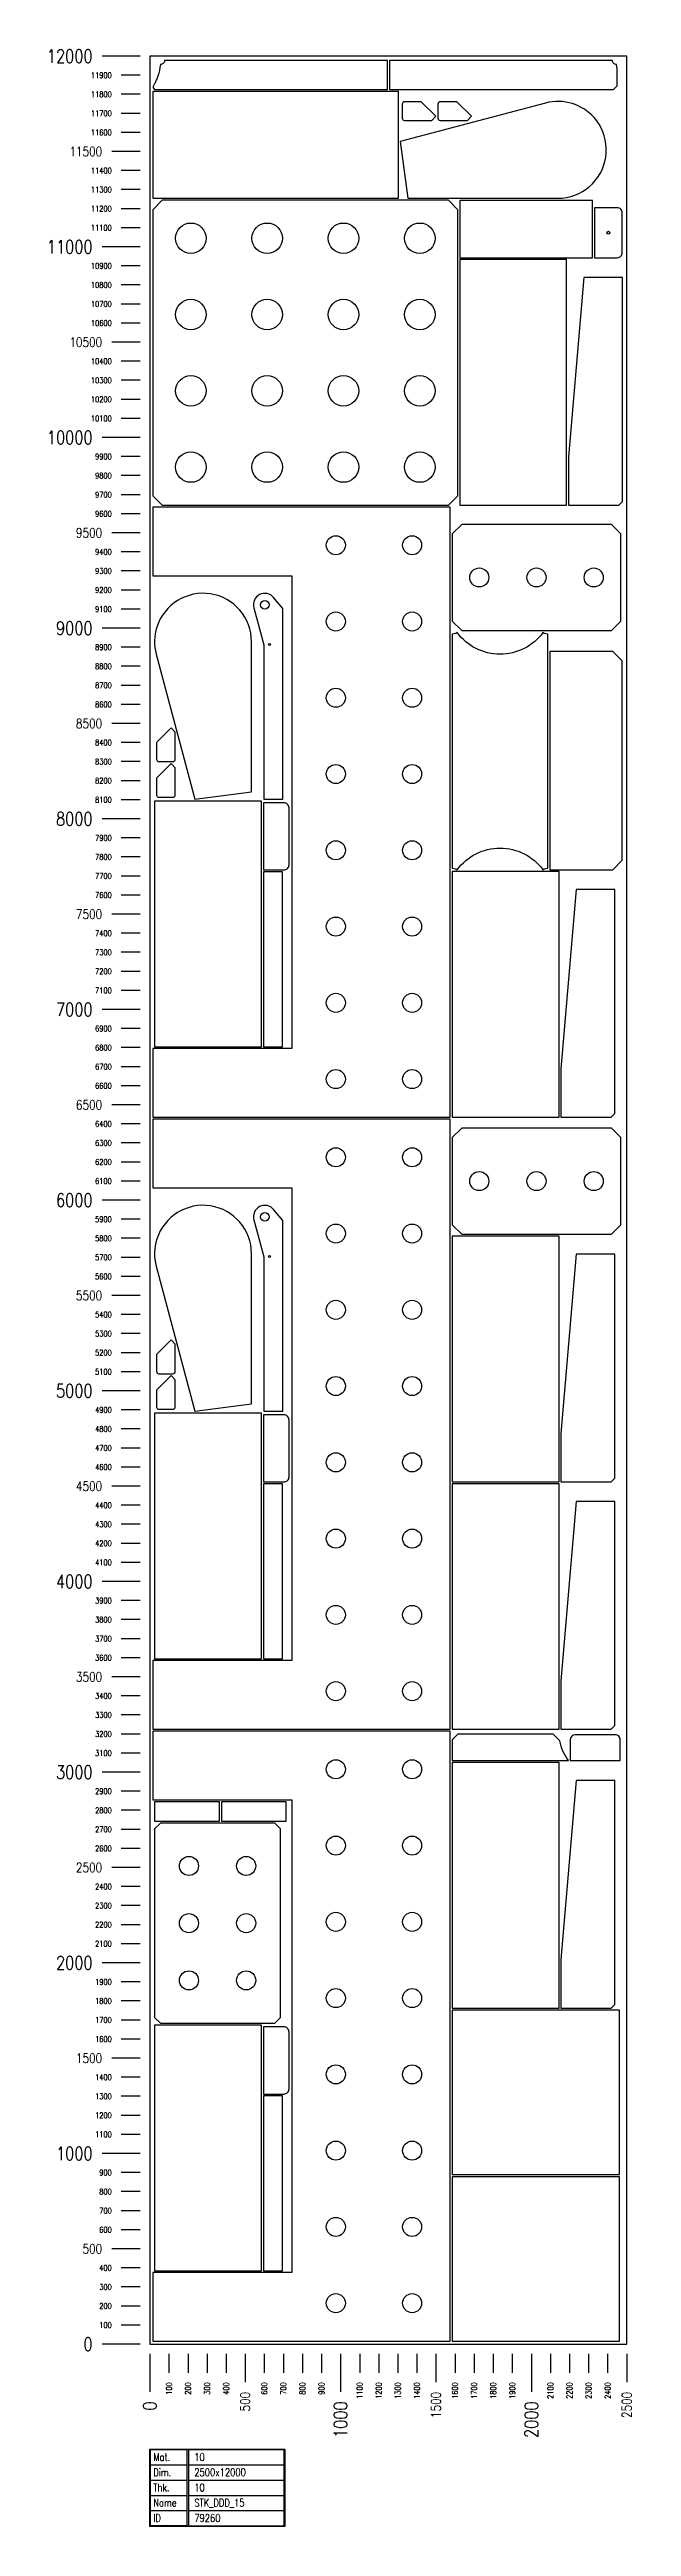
# Model space of a CAD drawing. Header units: millimetres. Extents: x 28039 to 145264, y 9873 to 40131.
# Drawn here: x 125713 to 128764, y 27140 to 40131 of the extents above; entities that cross this region are included whole.
import ezdxf
from ezdxf.enums import TextEntityAlignment as Align

# ---------------------------------------------------------------- set-up
doc = ezdxf.new("R2010")
doc.units = ezdxf.units.MM
doc.layers.add('TEXT', color=7, linetype='Continuous')
doc.styles.add('EasyCutStyle', font='romans.shx', dxfattribs={"width": 0.8})

# ---------------------------------------------------------------- blocks, each defined once
blk = doc.blocks.new('LogoSheet_79260')
at = {"color": 1}
for p, q in [((-50, 12000), (-250, 12000)), ((-50, 11000), (-250, 11000)), ((-50, 10000), (-250, 10000)), ((-50, 9000), (-250, 9000)), ((-50, 8000), (-250, 8000)), ((-50, 7000), (-250, 7000)), ((-50, 6000), (-250, 6000)), ((-50, 5000), (-250, 5000)), ((-50, 4000), (-250, 4000)), ((-50, 3000), (-250, 3000)), ((-50, 2000), (-250, 2000)), ((-50, 1000), (-250, 1000)), ((-50, 0), (-250, 0)), ((0, -50), (0, -250)), ((1000, -50), (1000, -250)), ((2000, -50), (2000, -250)), ((203, -553), (705, -553)), ((203, -633), (705, -633)), ((203, -713), (705, -713)), ((203, -793), (705, -793)), ((203, -873), (705, -873))]:
    blk.add_line(p, q, dxfattribs=at)
at = {"color": 2}
for p, q in [((-50, 11900), (-150, 11900)), ((-50, 11800), (-150, 11800)), ((-50, 11700), (-150, 11700)), ((-50, 11600), (-150, 11600)), ((-50, 11400), (-150, 11400)), ((-50, 11300), (-150, 11300)), ((-50, 11200), (-150, 11200)), ((-50, 11100), (-150, 11100)), ((-50, 10900), (-150, 10900)), ((-50, 10800), (-150, 10800)), ((-50, 10700), (-150, 10700)), ((-50, 10600), (-150, 10600)), ((-50, 10400), (-150, 10400)), ((-50, 10300), (-150, 10300)), ((-50, 10200), (-150, 10200)), ((-50, 10100), (-150, 10100)), ((-50, 9900), (-150, 9900)), ((-50, 9800), (-150, 9800)), ((-50, 9700), (-150, 9700)), ((-50, 9600), (-150, 9600)), ((-50, 9400), (-150, 9400)), ((-50, 9300), (-150, 9300)), ((-50, 9200), (-150, 9200)), ((-50, 9100), (-150, 9100)), ((-50, 8900), (-150, 8900)), ((-50, 8800), (-150, 8800)), ((-50, 8700), (-150, 8700)), ((-50, 8600), (-150, 8600)), ((-50, 8400), (-150, 8400)), ((-50, 8300), (-150, 8300)), ((-50, 8200), (-150, 8200)), ((-50, 8100), (-150, 8100)), ((-50, 7900), (-150, 7900)), ((-50, 7800), (-150, 7800)), ((-50, 7700), (-150, 7700)), ((-50, 7600), (-150, 7600)), ((-50, 7400), (-150, 7400)), ((-50, 7300), (-150, 7300)), ((-50, 7200), (-150, 7200)), ((-50, 7100), (-150, 7100)), ((-50, 6900), (-150, 6900)), ((-50, 6800), (-150, 6800)), ((-50, 6700), (-150, 6700)), ((-50, 6600), (-150, 6600)), ((-50, 6400), (-150, 6400)), ((-50, 6300), (-150, 6300)), ((-50, 6200), (-150, 6200)), ((-50, 6100), (-150, 6100)), ((-50, 5900), (-150, 5900)), ((-50, 5800), (-150, 5800)), ((-50, 5700), (-150, 5700)), ((-50, 5600), (-150, 5600)), ((-50, 5400), (-150, 5400)), ((-50, 5300), (-150, 5300)), ((-50, 5200), (-150, 5200)), ((-50, 5100), (-150, 5100)), ((-50, 4900), (-150, 4900)), ((-50, 4800), (-150, 4800)), ((-50, 4700), (-150, 4700)), ((-50, 4600), (-150, 4600)), ((-50, 4400), (-150, 4400)), ((-50, 4300), (-150, 4300)), ((-50, 4200), (-150, 4200)), ((-50, 4100), (-150, 4100)), ((-50, 3900), (-150, 3900)), ((-50, 3800), (-150, 3800)), ((-50, 3700), (-150, 3700)), ((-50, 3600), (-150, 3600)), ((-50, 3400), (-150, 3400)), ((-50, 3300), (-150, 3300)), ((-50, 3200), (-150, 3200)), ((-50, 3100), (-150, 3100)), ((-50, 2900), (-150, 2900)), ((-50, 2800), (-150, 2800)), ((-50, 2700), (-150, 2700)), ((-50, 2600), (-150, 2600)), ((-50, 2400), (-150, 2400)), ((-50, 2300), (-150, 2300)), ((-50, 2200), (-150, 2200)), ((-50, 2100), (-150, 2100)), ((-50, 1900), (-150, 1900)), ((-50, 1800), (-150, 1800)), ((-50, 1700), (-150, 1700)), ((-50, 1600), (-150, 1600)), ((-50, 1400), (-150, 1400)), ((-50, 1300), (-150, 1300)), ((-50, 1200), (-150, 1200)), ((-50, 1100), (-150, 1100)), ((-50, 900), (-150, 900)), ((-50, 800), (-150, 800)), ((-50, 700), (-150, 700)), ((-50, 600), (-150, 600)), ((-50, 400), (-150, 400)), ((-50, 300), (-150, 300)), ((-50, 200), (-150, 200)), ((-50, 100), (-150, 100)), ((100, -50), (100, -150)), ((200, -50), (200, -150)), ((300, -50), (300, -150)), ((400, -50), (400, -150)), ((600, -50), (600, -150)), ((700, -50), (700, -150)), ((800, -50), (800, -150)), ((900, -50), (900, -150)), ((1100, -50), (1100, -150)), ((1200, -50), (1200, -150)), ((1300, -50), (1300, -150)), ((1400, -50), (1400, -150)), ((1600, -50), (1600, -150)), ((1700, -50), (1700, -150)), ((1800, -50), (1800, -150)), ((1900, -50), (1900, -150)), ((2100, -50), (2100, -150)), ((2200, -50), (2200, -150)), ((2300, -50), (2300, -150)), ((2400, -50), (2400, -150))]:
    blk.add_line(p, q, dxfattribs=at)
at = {"color": 7}
for p, q in [((-50, 11500), (-200, 11500)), ((-50, 10500), (-200, 10500)), ((-50, 9500), (-200, 9500)), ((-50, 8500), (-200, 8500)), ((-50, 7500), (-200, 7500)), ((-50, 6500), (-200, 6500)), ((-50, 5500), (-200, 5500)), ((-50, 4500), (-200, 4500)), ((-50, 3500), (-200, 3500)), ((-50, 2500), (-200, 2500)), ((-50, 1500), (-200, 1500)), ((-50, 500), (-200, 500)), ((500, -50), (500, -200)), ((1500, -50), (1500, -200)), ((2500, -50), (2500, -200))]:
    blk.add_line(p, q, dxfattribs=at)
at = {"color": 5}
for p, q in [((3, -553), (193, -553)), ((3, -633), (193, -633)), ((3, -713), (193, -713)), ((3, -793), (193, -793)), ((3, -873), (193, -873))]:
    blk.add_line(p, q, dxfattribs=at)
blk.add_line((193, -633), (193, -953))
blk.add_lwpolyline([(0, -550), (708, -550), (708, -956), (0, -956)], close=True)
blk.add_lwpolyline([(3, -553), (193, -553), (193, -953), (3, -953)], close=True, dxfattribs=at)
at = {"color": 1}
blk.add_lwpolyline([(705, -553), (203, -553), (203, -953), (705, -953)], close=True, dxfattribs=at)
at = {"color": 7, "style": 'EasyCutStyle', "width": 0.8}
for s, height, p in [('12000', 70, (-300, 12000)), ('11900', 30, (-200, 11900)), ('11800', 30, (-200, 11800)), ('11700', 30, (-200, 11700)), ('11600', 30, (-200, 11600)), ('11500', 50, (-250, 11500)), ('11400', 30, (-200, 11400)), ('11300', 30, (-200, 11300)), ('11200', 30, (-200, 11200)), ('11100', 30, (-200, 11100)), ('11000', 70, (-300, 11000)), ('10900', 30, (-200, 10900)), ('10800', 30, (-200, 10800)), ('10700', 30, (-200, 10700)), ('10500', 50, (-250, 10500)), ('10600', 30, (-200, 10600)), ('10400', 30, (-200, 10400)), ('10300', 30, (-200, 10300)), ('10200', 30, (-200, 10200)), ('10000', 70, (-300, 10000)), ('10100', 30, (-200, 10100)), ('9900', 30, (-200, 9900)), ('9800', 30, (-200, 9800)), ('9700', 30, (-200, 9700)), ('9600', 30, (-200, 9600)), ('9500', 50, (-250, 9500)), ('9400', 30, (-200, 9400)), ('9300', 30, (-200, 9300)), ('9200', 30, (-200, 9200)), ('9100', 30, (-200, 9100)), ('9000', 70, (-300, 9000)), ('8900', 30, (-200, 8900)), ('8800', 30, (-200, 8800)), ('8700', 30, (-200, 8700)), ('8600', 30, (-200, 8600)), ('8500', 50, (-250, 8500)), ('8400', 30, (-200, 8400)), ('8300', 30, (-200, 8300)), ('8200', 30, (-200, 8200)), ('8100', 30, (-200, 8100)), ('8000', 70, (-300, 8000)), ('7900', 30, (-200, 7900)), ('7800', 30, (-200, 7800)), ('7700', 30, (-200, 7700)), ('7600', 30, (-200, 7600)), ('7500', 50, (-250, 7500)), ('7400', 30, (-200, 7400)), ('7300', 30, (-200, 7300)), ('7200', 30, (-200, 7200)), ('7000', 70, (-300, 7000)), ('7100', 30, (-200, 7100)), ('6900', 30, (-200, 6900)), ('6800', 30, (-200, 6800)), ('6700', 30, (-200, 6700)), ('6500', 50, (-250, 6500)), ('6600', 30, (-200, 6600)), ('6400', 30, (-200, 6400)), ('6300', 30, (-200, 6300)), ('6200', 30, (-200, 6200)), ('6100', 30, (-200, 6100)), ('6000', 70, (-300, 6000)), ('5900', 30, (-200, 5900)), ('5800', 30, (-200, 5800)), ('5700', 30, (-200, 5700)), ('5600', 30, (-200, 5600)), ('5500', 50, (-250, 5500)), ('5400', 30, (-200, 5400)), ('5300', 30, (-200, 5300)), ('5200', 30, (-200, 5200)), ('5100', 30, (-200, 5100)), ('5000', 70, (-300, 5000)), ('4900', 30, (-200, 4900)), ('4800', 30, (-200, 4800)), ('4700', 30, (-200, 4700)), ('4600', 30, (-200, 4600)), ('4500', 50, (-250, 4500)), ('4400', 30, (-200, 4400)), ('4300', 30, (-200, 4300)), ('4200', 30, (-200, 4200)), ('4000', 70, (-300, 4000)), ('4100', 30, (-200, 4100)), ('3900', 30, (-200, 3900)), ('3800', 30, (-200, 3800)), ('3700', 30, (-200, 3700)), ('3500', 50, (-250, 3500)), ('3600', 30, (-200, 3600)), ('3400', 30, (-200, 3400)), ('3300', 30, (-200, 3300)), ('3200', 30, (-200, 3200)), ('3000', 70, (-300, 3000)), ('3100', 30, (-200, 3100)), ('2900', 30, (-200, 2900)), ('2800', 30, (-200, 2800)), ('2700', 30, (-200, 2700)), ('2600', 30, (-200, 2600)), ('2500', 50, (-250, 2500)), ('2400', 30, (-200, 2400)), ('2300', 30, (-200, 2300)), ('2200', 30, (-200, 2200)), ('2100', 30, (-200, 2100)), ('2000', 70, (-300, 2000)), ('1900', 30, (-200, 1900)), ('1800', 30, (-200, 1800)), ('1700', 30, (-200, 1700)), ('1600', 30, (-200, 1600)), ('1500', 50, (-250, 1500)), ('1400', 30, (-200, 1400)), ('1300', 30, (-200, 1300)), ('1200', 30, (-200, 1200)), ('1100', 30, (-200, 1100)), ('1000', 70, (-300, 1000)), ('900', 30, (-200, 900)), ('800', 30, (-200, 800)), ('700', 30, (-200, 700)), ('500', 50, (-250, 500)), ('600', 30, (-200, 600)), ('400', 30, (-200, 400)), ('300', 30, (-200, 300)), ('200', 30, (-200, 200)), ('0', 70, (-300, 0)), ('100', 30, (-200, 100))]:
    blk.add_text(s, height=height, dxfattribs=at).set_placement(p, align=Align.MIDDLE_RIGHT)
for s, height, p in [('100', 30, (100, -200)), ('200', 30, (200, -200)), ('300', 30, (300, -200)), ('400', 30, (400, -200)), ('500', 50, (500, -250)), ('600', 30, (600, -200)), ('700', 30, (700, -200)), ('800', 30, (800, -200)), ('900', 30, (900, -200)), ('1100', 30, (1100, -200)), ('1200', 30, (1200, -200)), ('1300', 30, (1300, -200)), ('1400', 30, (1400, -200)), ('1500', 50, (1500, -250)), ('1600', 30, (1600, -200)), ('1700', 30, (1700, -200)), ('1800', 30, (1800, -200)), ('1900', 30, (1900, -200)), ('2100', 30, (2100, -200)), ('2200', 30, (2200, -200)), ('2300', 30, (2300, -200)), ('2400', 30, (2400, -200)), ('2500', 50, (2500, -250)), ('0', 70, (0, -300)), ('1000', 70, (1000, -300)), ('2000', 70, (2000, -300))]:
    blk.add_text(s, height=height, rotation=90, dxfattribs=at).set_placement(p, align=Align.MIDDLE_RIGHT)
at = {"style": 'EasyCutStyle', "width": 0.8}
for tag, p in [('MATERIAL_SHEET', (233, -612)), ('THICKNESS_SHEET', (233, -772)), ('DIMENSION_SHEET', (233, -692)), ('NAME_SHEET', (233, -852)), ('ID_SHEET', (233, -932))]:
    blk.add_attdef(tag, p, '', height=40, dxfattribs=at)
at = {"layer": 'TEXT', "color": 251, "style": 'EasyCutStyle', "width": 0.8}
for s, p in [('Mat.', (18, -612)), ('Thk.', (18, -772)), ('Dim.', (18, -692)), ('Name', (18, -852)), ('ID', (18, -932))]:
    blk.add_text(s, height=40, dxfattribs=at).set_placement(p)

msp = doc.modelspace()

# ---------------------------------------------------------------- linework, layer by layer
at = {"color": 34, "true_color": 0x945a17}
msp.add_lwpolyline([(126239, 28096), (128739, 28096), (128739, 40096), (126239, 40096)], close=True, dxfattribs=at)
at = {"color": 2, "elevation": 0}
for points in [[(126294, 40053, -0.113956), (126254, 39934), (126263, 39921), (127485, 39921), (127485, 40073), (126316, 40073, -0.434245)], [(127495, 39921), (128670, 39921), (128689, 39940), (128689, 40032), (128686, 40050), (128686, 40053, -0.436964), (128664, 40073), (127495, 40073)], [(128455, 39847, 0.14267), (128313, 39850), (127552, 39648), (127591, 39351), (128378, 39351, 0.857012)], [(127562, 39771, 0.414214), (127574, 39759), (127717, 39759), (127739, 39781), (127662, 39857), (127574, 39857, 0.414214), (127562, 39845)], [(127749, 39771, 0.414214), (127761, 39759), (127904, 39759), (127926, 39781), (127849, 39857), (127761, 39857, 0.414214), (127749, 39845)], [(128689, 39039, 0.414214), (128716, 39066), (128716, 39274, 0.414214), (128689, 39301), (128570, 39301), (128570, 39039)], [(126276, 37102, 0.14267), (126272, 36960), (126474, 36199), (126772, 36238), (126772, 37025, 0.857012)], [(126784, 37203), (126836, 37009), (126836, 36199), (126936, 36199), (126936, 37199), (126888, 37257, 0.80729)], [(127850, 35829, -0.505791), (128300, 35829), (128306, 35833), (128326, 35837), (128326, 37064), (128306, 37068), (128300, 37073, -0.505791), (127850, 37073), (127844, 37068), (127824, 37064), (127824, 35837), (127844, 35833)], [(126360, 36396, 0.414214), (126372, 36408), (126372, 36551), (126350, 36573), (126274, 36496), (126274, 36408, 0.414214), (126286, 36396)], [(126360, 36209, 0.414214), (126372, 36221), (126372, 36364), (126350, 36386), (126274, 36309), (126274, 36221, 0.414214), (126286, 36209)], [(126942, 35828, 0.414214), (126969, 35855), (126969, 36153, 0.414214), (126942, 36180), (126834, 36180), (126834, 35828)], [(126276, 33892, 0.14267), (126272, 33750), (126474, 32989), (126772, 33028), (126772, 33815, 0.857012)], [(126784, 33993), (126836, 33799), (126836, 32989), (126936, 32989), (126936, 33989), (126888, 34047, 0.80729)], [(126360, 33186, 0.414214), (126372, 33198), (126372, 33341), (126350, 33363), (126274, 33286), (126274, 33198, 0.414214), (126286, 33186)], [(126360, 32999, 0.414214), (126372, 33011), (126372, 33154), (126350, 33176), (126274, 33099), (126274, 33011, 0.414214), (126286, 32999)], [(126942, 32618, 0.414214), (126969, 32645), (126969, 32943, 0.414214), (126942, 32970), (126834, 32970), (126834, 32618)], [(127824, 31157), (128433, 31157, -0.113016), (128388, 31261), (128354, 31295), (127854, 31295), (127824, 31265)], [(128443, 31157), (128705, 31157), (128705, 31265, 0.414214), (128678, 31292), (128470, 31292, 0.414214), (128443, 31265)], [(126942, 29408, 0.414214), (126969, 29435), (126969, 29733, 0.414214), (126942, 29760), (126834, 29760), (126834, 29408)]]:
    msp.add_lwpolyline(points, format="xyb", close=True, dxfattribs=at)
at = {"color": 2}
for points in [[(126254, 39351), (127542, 39351), (127542, 39911), (126254, 39911)], [(127804, 37741), (127854, 37791), (127854, 39291), (127804, 39341), (126304, 39341), (126254, 39291), (126254, 37791), (126304, 37741)], [(127864, 39039), (128560, 39039), (128560, 39339), (127864, 39339)], [(128424, 37741), (128424, 39029), (127864, 39029), (127864, 37741)], [(128698, 37741), (128717, 37760), (128717, 38935), (128514, 38935), (128434, 37995), (128434, 37741)], [(127814, 34531), (127814, 37731), (126254, 37731), (126254, 37371), (126984, 37371), (126984, 34891), (126254, 34891), (126254, 34531)], [(127824, 37133), (127874, 37083), (128659, 37083), (128709, 37133), (128709, 37590), (128659, 37640), (127874, 37640), (127824, 37590)], [(128336, 35829), (128666, 35829), (128716, 35879), (128716, 36924), (128666, 36974), (128336, 36974)], [(126824, 34901), (126824, 36189), (126264, 36189), (126264, 34901)], [(126934, 34901), (126934, 35818), (126834, 35818), (126834, 34901)], [(128384, 34531), (128384, 35819), (127824, 35819), (127824, 34531)], [(128658, 34531), (128677, 34550), (128677, 35725), (128474, 35725), (128394, 34785), (128394, 34531)], [(127814, 31321), (127814, 34521), (126254, 34521), (126254, 34161), (126984, 34161), (126984, 31681), (126254, 31681), (126254, 31321)], [(127824, 33967), (127874, 33917), (128659, 33917), (128709, 33967), (128709, 34424), (128659, 34474), (127874, 34474), (127824, 34424)], [(128384, 32619), (128384, 33907), (127824, 33907), (127824, 32619)], [(128658, 32619), (128677, 32638), (128677, 33813), (128474, 33813), (128394, 32873), (128394, 32619)], [(126824, 31691), (126824, 32979), (126264, 32979), (126264, 31691)], [(126934, 31691), (126934, 32608), (126834, 32608), (126834, 31691)], [(128384, 31321), (128384, 32609), (127824, 32609), (127824, 31321)], [(128658, 31321), (128677, 31340), (128677, 32515), (128474, 32515), (128394, 31575), (128394, 31321)], [(127814, 28111), (127814, 31311), (126254, 31311), (126254, 30951), (126984, 30951), (126984, 28471), (126254, 28471), (126254, 28111)], [(128384, 29859), (128384, 31147), (127824, 31147), (127824, 29859)], [(128658, 29859), (128677, 29878), (128677, 31053), (128474, 31053), (128394, 30113), (128394, 29859)], [(126264, 30839), (126604, 30839), (126604, 30940), (126264, 30940)], [(126614, 30839), (126954, 30839), (126954, 30940), (126614, 30940)], [(126894, 29779), (126924, 29809), (126924, 30799), (126894, 30829), (126294, 30829), (126264, 30799), (126264, 29809), (126294, 29779)], [(126824, 28481), (126824, 29769), (126264, 29769), (126264, 28481)], [(127824, 28985), (128702, 28985), (128702, 29848), (127824, 29848)], [(126934, 28481), (126934, 29398), (126834, 29398), (126834, 28481)], [(127824, 28111), (128702, 28111), (128702, 28974), (127824, 28974)]]:
    msp.add_lwpolyline(points, close=True, dxfattribs=at)
at = {"color": 4}
for centre, radius in [((126454, 39141), 80), ((126854, 39141), 80), ((127254, 39141), 80), ((127654, 39141), 80), ((128643, 39170, 0), 7.5), ((126454, 38741), 80), ((126854, 38741), 80), ((127254, 38741), 80), ((127654, 38741), 80), ((126454, 38341), 80), ((126854, 38341), 80), ((127254, 38341), 80), ((127654, 38341), 80), ((126454, 37941), 80), ((126854, 37941), 80), ((127254, 37941), 80), ((127654, 37941), 80), ((127214, 37531), 50), ((127614, 37531), 50), ((127966, 37362), 50), ((128266, 37362), 50), ((128566, 37362), 50), ((126842, 37219, 0), 22.5), ((127214, 37131), 50), ((127614, 37131), 50), ((126866, 37010, 0), 5), ((127214, 36731), 50), ((127614, 36731), 50), ((127214, 36331), 50), ((127614, 36331), 50), ((127214, 35931), 50), ((127614, 35931), 50), ((127214, 35531), 50), ((127614, 35531), 50), ((127214, 35131), 50), ((127614, 35131), 50), ((127214, 34731), 50), ((127614, 34731), 50), ((127214, 34321), 50), ((127614, 34321), 50), ((127966, 34196), 50), ((128266, 34196), 50), ((128566, 34196), 50), ((126842, 34009, 0), 22.5), ((127214, 33921), 50), ((127614, 33921), 50), ((126866, 33800, 0), 5), ((127214, 33521), 50), ((127614, 33521), 50), ((127214, 33121), 50), ((127614, 33121), 50), ((127214, 32721), 50), ((127614, 32721), 50), ((127214, 32321), 50), ((127614, 32321), 50), ((127214, 31921), 50), ((127614, 31921), 50), ((127214, 31521), 50), ((127614, 31521), 50), ((127214, 31111), 50), ((127614, 31111), 50), ((127214, 30711), 50), ((127614, 30711), 50), ((126444, 30604), 50), ((126744, 30604), 50), ((126444, 30304), 50), ((126744, 30304), 50), ((127214, 30311), 50), ((127614, 30311), 50), ((126444, 30004), 50), ((126744, 30004), 50), ((127214, 29911), 50), ((127614, 29911), 50), ((127214, 29511), 50), ((127614, 29511), 50), ((127214, 29111), 50), ((127614, 29111), 50), ((127214, 28711), 50), ((127614, 28711), 50), ((127214, 28311), 50), ((127614, 28311), 50)]:
    msp.add_circle(centre, radius, dxfattribs=at)

# ---------------------------------------------------------------- block references
msp.add_blockref('LogoSheet_79260', (126239, 28096)).add_auto_attribs({'DIMENSION_SHEET': '2500x12000', 'THICKNESS_SHEET': '10', 'NAME_SHEET': 'STK_DDD_15', 'ID_SHEET': '79260', 'MATERIAL_SHEET': '10'})

doc.saveas('drawing.dxf')
